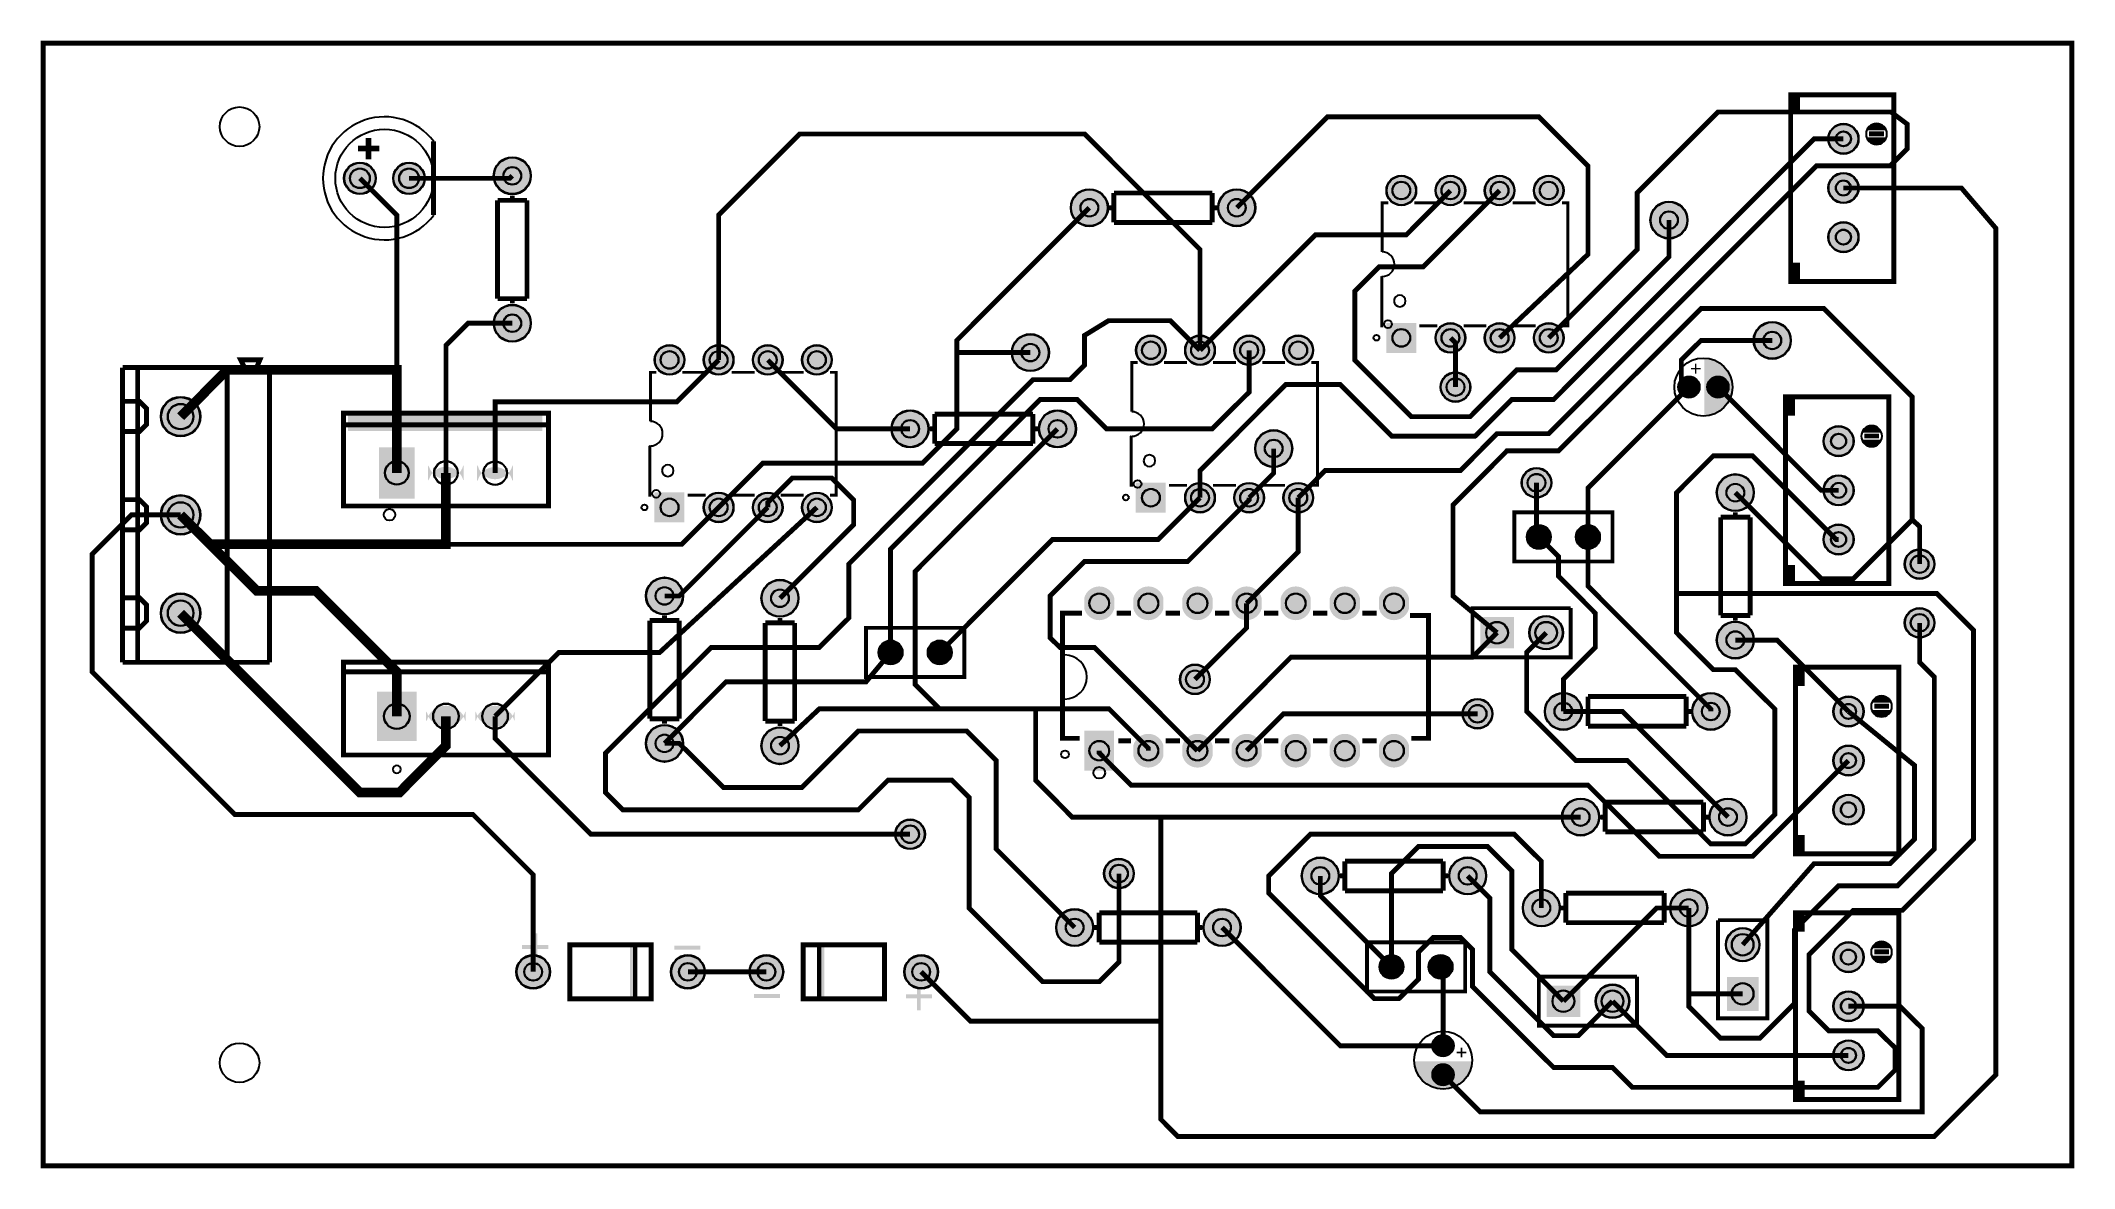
# Model space of a CAD drawing. Header units: millimetres. Extents: x -4 to 101, y -2 to 57.
import ezdxf

# ---------------------------------------------------------------- set-up
doc = ezdxf.new("R2010")
doc.units = ezdxf.units.MM
for name, color, linetype, true_color in [('BoardOutLine', 7, 'Continuous', 0xff00ff), ('BottomLayer', 7, 'Continuous', 0x0000ff), ('BottomSolderMaskLayer', 7, 'Continuous', 0xaa00ff), ('Document', 7, 'Continuous', 0xffffff), ('Multi-Layer', 7, 'Continuous', 0xc0c0c0), ('TopSilkLayer', 7, 'Continuous', 0xffcc00), ('TopSolderMaskLayer', 7, 'Continuous', 0x800080)]:
    doc.layers.add(name, color=color, linetype=linetype, true_color=true_color)

msp = doc.modelspace()

# ---------------------------------------------------------------- hatches: boundary and pattern name
at = {"layer": 'BottomSolderMaskLayer'}
for points in [[(88.49, 51.44, 1), (90.07, 51.44, 1)], [(19.48, 49.53, 1), (21.41, 49.53, 1)], [(11.75, 49.4, 1), (13.4, 49.4, 1)], [(14.29, 49.4, 1), (15.94, 49.4, 1)], [(65.65, 48.77, 1), (67.2, 48.77, 1)], [(68.19, 48.77, 1), (69.74, 48.77, 1)], [(70.73, 48.77, 1), (72.28, 48.77, 1)], [(73.27, 48.77, 1), (74.82, 48.77, 1)], [(88.49, 48.9, 1), (90.07, 48.9, 1)], [(49.33, 47.88, 1), (51.26, 47.88, 1)], [(56.95, 47.88, 1), (58.88, 47.88, 1)], [(79.3, 47.24, 1), (81.23, 47.24, 1)], [(88.49, 46.36, 1), (90.07, 46.36, 1)], [(19.48, 41.91, 1), (21.41, 41.91, 1)], [(46.28, 40.39, 1), (48.21, 40.39, 1)], [(52.69, 40.51, 1), (54.24, 40.51, 1)], [(55.23, 40.51, 1), (56.78, 40.51, 1)], [(57.77, 40.51, 1), (59.32, 40.51, 1)], [(60.31, 40.51, 1), (61.86, 40.51, 1)], [(65.65, 41.92), (67.2, 41.92), (67.2, 40.37), (65.65, 40.37)], [(68.19, 41.15, 1), (69.74, 41.15, 1)], [(70.73, 41.15, 1), (72.28, 41.15, 1)], [(73.27, 41.15, 1), (74.82, 41.15, 1)], [(84.63, 41.02, 1), (86.56, 41.02, 1)], [(27.8, 40.01, 1), (29.35, 40.01, 1)], [(30.34, 40.01, 1), (31.89, 40.01, 1)], [(32.88, 40.01, 1), (34.43, 40.01, 1)], [(35.42, 40.01, 1), (36.97, 40.01, 1)], [(68.44, 38.61, 1), (69.99, 38.61, 1)], [(80.74, 38.61, 1), (81.84, 38.61, 1)], [(82.24, 38.61, 1), (83.34, 38.61, 1)], [(2.28, 37.08, 1), (4.33, 37.08, 1)], [(40.06, 36.45, 1), (41.99, 36.45, 1)], [(47.68, 36.45, 1), (49.61, 36.45, 1)], [(58.85, 35.43, 1), (60.78, 35.43, 1)], [(88.24, 35.81, 1), (89.81, 35.81, 1)], [(13.55, 35.49), (15.4, 35.49), (15.4, 32.84), (13.55, 32.84)], [(17.94, 34.58, -0.785398), (16.09, 34.58), (16.09, 33.76, -0.785398), (17.94, 33.76)], [(20.48, 34.57, -0.785398), (18.63, 34.57), (18.63, 33.75, -0.785398), (20.48, 33.75)], [(52.69, 33.67), (54.24, 33.67), (54.24, 32.12), (52.69, 32.12)], [(55.23, 32.89, 1), (56.78, 32.89, 1)], [(57.77, 32.89, 1), (59.32, 32.89, 1)], [(60.31, 32.89, 1), (61.86, 32.89, 1)], [(72.63, 33.66, 1), (74.18, 33.66, 1)], [(82.73, 33.15, 1), (84.66, 33.15, 1)], [(88.24, 33.27, 1), (89.81, 33.27, 1)], [(2.28, 32, 1), (4.33, 32, 1)], [(27.8, 33.16), (29.35, 33.16), (29.35, 31.61), (27.8, 31.61)], [(30.34, 32.39, 1), (31.89, 32.39, 1)], [(32.88, 32.39, 1), (34.43, 32.39, 1)], [(35.42, 32.39, 1), (36.97, 32.39, 1)], [(72.91, 30.86, 1), (74.16, 30.86, 1)], [(75.45, 30.86, 1), (76.7, 30.86, 1)], [(88.24, 30.73, 1), (89.81, 30.73, 1)], [(92.44, 29.46, 1), (93.99, 29.46, 1)], [(27.36, 27.81, 1), (29.29, 27.81, 1)], [(33.32, 27.69, 1), (35.26, 27.69, 1)], [(2.28, 26.92, 1), (4.33, 26.92, 1)], [(51.58, 27.17, -0.785398), (50.02, 27.17), (50.02, 27.69, -0.785398), (51.58, 27.69)], [(54.12, 27.17, -0.785398), (52.56, 27.17), (52.56, 27.69, -0.785398), (54.12, 27.69)], [(56.66, 27.17, -0.785398), (55.1, 27.17), (55.1, 27.69, -0.785398), (56.66, 27.69)], [(59.2, 27.17, -0.785398), (57.64, 27.17), (57.64, 27.69, -0.785398), (59.2, 27.69)], [(61.74, 27.17, -0.785398), (60.18, 27.17), (60.18, 27.69, -0.785398), (61.74, 27.69)], [(64.28, 27.17, -0.785398), (62.72, 27.17), (62.72, 27.69, -0.785398), (64.28, 27.69)], [(66.82, 27.17, -0.785398), (65.26, 27.17), (65.26, 27.69, -0.785398), (66.82, 27.69)], [(70.5, 26.72), (72.25, 26.72), (72.25, 25.1), (70.5, 25.1)], [(73.04, 25.91, 1), (74.79, 25.91, 1)], [(82.73, 25.53, 1), (84.66, 25.53, 1)], [(92.44, 26.42, 1), (93.99, 26.42, 1)], [(39.38, 24.89, 1), (40.63, 24.89, 1)], [(41.92, 24.89, 1), (43.17, 24.89, 1)], [(54.98, 23.5, 1), (56.53, 23.5, 1)], [(13.45, 22.87), (15.5, 22.87), (15.5, 20.31), (13.45, 20.31)], [(18.04, 21.85, -0.785398), (15.99, 21.85), (15.99, 21.33, -0.785398), (18.04, 21.33)], [(20.58, 21.85, -0.785398), (18.53, 21.85), (18.53, 21.33, -0.785398), (20.58, 21.33)], [(69.58, 21.72, 1), (71.13, 21.72, 1)], [(73.84, 21.84, 1), (75.77, 21.84, 1)], [(81.46, 21.84, 1), (83.39, 21.84, 1)], [(88.75, 21.84, 1), (90.32, 21.84, 1)], [(27.36, 20.19, 1), (29.29, 20.19, 1)], [(33.32, 20.07, 1), (35.26, 20.07, 1)], [(50.03, 18.78), (50.03, 20.85), (51.57, 20.85), (51.57, 18.78)], [(54.12, 19.55, -0.785398), (52.56, 19.55), (52.56, 20.07, -0.785398), (54.12, 20.07)], [(56.66, 19.55, -0.785398), (55.1, 19.55), (55.1, 20.07, -0.785398), (56.66, 20.07)], [(59.2, 19.55, -0.785398), (57.64, 19.55), (57.64, 20.07, -0.785398), (59.2, 20.07)], [(61.74, 19.55, -0.785398), (60.18, 19.55), (60.18, 20.07, -0.785398), (61.74, 20.07)], [(64.28, 19.55, -0.785398), (62.72, 19.55), (62.72, 20.07, -0.785398), (64.28, 20.07)], [(66.82, 19.55, -0.785398), (65.26, 19.55), (65.26, 20.07, -0.785398), (66.82, 20.07)], [(88.75, 19.3, 1), (90.32, 19.3, 1)], [(74.73, 16.38, 1), (76.66, 16.38, 1)], [(82.35, 16.38, 1), (84.28, 16.38, 1)], [(88.75, 16.76, 1), (90.32, 16.76, 1)], [(40.25, 15.49, 1), (41.8, 15.49, 1)], [(51.04, 13.46, 1), (52.59, 13.46, 1)], [(61.26, 13.34, 1), (63.2, 13.34, 1)], [(68.88, 13.34, 1), (70.82, 13.34, 1)], [(72.69, 11.68, 1), (74.63, 11.68, 1)], [(80.31, 11.68, 1), (82.25, 11.68, 1)], [(48.56, 10.67, 1), (50.5, 10.67, 1)], [(56.18, 10.67, 1), (58.12, 10.67, 1)], [(83.2, 9.78, 1), (84.95, 9.78, 1)], [(88.75, 9.14, 1), (90.32, 9.14, 1)], [(20.65, 8.38, 1), (22.4, 8.38, 1)], [(28.65, 8.38, 1), (30.4, 8.38, 1)], [(32.72, 8.38, 1), (34.47, 8.38, 1)], [(40.72, 8.38, 1), (42.47, 8.38, 1)], [(65.29, 8.64, 1), (66.54, 8.64, 1)], [(67.83, 8.64, 1), (69.08, 8.64, 1)], [(73.93, 7.67), (75.68, 7.67), (75.68, 6.05), (73.93, 6.05)], [(76.47, 6.86, 1), (78.22, 6.86, 1)], [(83.26, 6.36), (83.26, 8.12), (84.89, 8.12), (84.89, 6.36)], [(88.75, 6.6, 1), (90.32, 6.6, 1)], [(68.03, 4.56, 1), (69.13, 4.56, 1)], [(88.75, 4.06, 1), (90.32, 4.06, 1)], [(68.03, 3.06, 1), (69.13, 3.06, 1)]]:
    msp.add_hatch(color=256, dxfattribs=at).paths.add_polyline_path(points)
at = {"layer": 'Document'}
for points in [[(91.5, 51.88), (91.49, 51.91), (91.47, 51.94), (91.45, 51.97), (91.44, 52), (91.42, 52.03), (91.39, 52.05), (91.37, 52.08), (91.35, 52.1), (91.32, 52.12), (91.29, 52.14), (91.26, 52.16), (91.23, 52.18), (91.2, 52.19), (91.17, 52.2), (91.14, 52.21), (91.11, 52.22), (91.08, 52.23), (91.04, 52.23), (91.01, 52.23), (90.98, 52.23), (90.94, 52.23), (90.91, 52.23), (90.88, 52.22), (90.84, 52.21), (90.81, 52.2), (90.78, 52.19), (90.75, 52.18), (90.72, 52.16), (90.69, 52.14), (90.66, 52.12), (90.64, 52.1), (90.61, 52.08), (90.59, 52.05), (90.57, 52.03), (90.55, 52), (90.53, 51.97), (90.51, 51.94), (90.5, 51.91), (90.49, 51.88)], [(12.47, 51.09), (13.57, 51.09), (13.57, 50.79), (12.47, 50.79)], [(12.86, 50.39), (12.86, 51.49), (13.16, 51.49), (13.16, 50.39)], [(90.49, 51.52), (90.5, 51.48), (90.51, 51.45), (90.53, 51.42), (90.55, 51.4), (90.57, 51.37), (90.59, 51.34), (90.61, 51.32), (90.64, 51.3), (90.66, 51.28), (90.69, 51.26), (90.72, 51.24), (90.75, 51.22), (90.78, 51.21), (90.81, 51.2), (90.84, 51.19), (90.88, 51.18), (90.91, 51.17), (90.94, 51.17), (90.98, 51.16), (91.01, 51.16), (91.04, 51.17), (91.08, 51.17), (91.11, 51.18), (91.14, 51.19), (91.17, 51.2), (91.2, 51.21), (91.23, 51.22), (91.26, 51.24), (91.29, 51.26), (91.32, 51.28), (91.35, 51.3), (91.37, 51.32), (91.39, 51.34), (91.42, 51.37), (91.44, 51.4), (91.45, 51.42), (91.47, 51.45), (91.49, 51.48), (91.5, 51.52)], [(11.96, 37.17), (11.96, 36.33), (22.01, 36.33), (22.01, 37.17)], [(91.24, 36.26), (91.23, 36.29), (91.22, 36.32), (91.2, 36.35), (91.18, 36.38), (91.16, 36.41), (91.14, 36.43), (91.12, 36.46), (91.09, 36.48), (91.07, 36.5), (91.04, 36.52), (91.01, 36.54), (90.98, 36.56), (90.95, 36.57), (90.92, 36.58), (90.89, 36.59), (90.85, 36.6), (90.82, 36.61), (90.79, 36.61), (90.75, 36.61), (90.72, 36.61), (90.69, 36.61), (90.65, 36.61), (90.62, 36.6), (90.59, 36.59), (90.56, 36.58), (90.53, 36.57), (90.5, 36.56), (90.47, 36.54), (90.44, 36.52), (90.41, 36.5), (90.38, 36.48), (90.36, 36.46), (90.34, 36.43), (90.31, 36.41), (90.29, 36.38), (90.28, 36.35), (90.26, 36.32), (90.25, 36.29), (90.23, 36.26)], [(90.23, 35.89), (90.25, 35.86), (90.26, 35.83), (90.28, 35.8), (90.29, 35.78), (90.31, 35.75), (90.34, 35.72), (90.36, 35.7), (90.38, 35.68), (90.41, 35.65), (90.44, 35.64), (90.47, 35.62), (90.5, 35.6), (90.53, 35.59), (90.56, 35.57), (90.59, 35.56), (90.62, 35.56), (90.65, 35.55), (90.69, 35.55), (90.72, 35.54), (90.75, 35.54), (90.79, 35.55), (90.82, 35.55), (90.85, 35.56), (90.89, 35.56), (90.92, 35.57), (90.95, 35.59), (90.98, 35.6), (91.01, 35.62), (91.04, 35.64), (91.07, 35.65), (91.09, 35.68), (91.12, 35.7), (91.14, 35.72), (91.16, 35.75), (91.18, 35.78), (91.2, 35.8), (91.22, 35.83), (91.23, 35.86), (91.24, 35.89)], [(91.75, 22.29), (91.74, 22.32), (91.72, 22.35), (91.71, 22.38), (91.69, 22.41), (91.67, 22.44), (91.65, 22.46), (91.62, 22.49), (91.6, 22.51), (91.57, 22.53), (91.55, 22.55), (91.52, 22.57), (91.49, 22.59), (91.46, 22.6), (91.43, 22.61), (91.4, 22.62), (91.36, 22.63), (91.33, 22.64), (91.3, 22.64), (91.26, 22.64), (91.23, 22.64), (91.2, 22.64), (91.16, 22.64), (91.13, 22.63), (91.1, 22.62), (91.07, 22.61), (91.03, 22.6), (91, 22.59), (90.97, 22.57), (90.95, 22.55), (90.92, 22.53), (90.89, 22.51), (90.87, 22.49), (90.84, 22.46), (90.82, 22.44), (90.8, 22.41), (90.78, 22.38), (90.77, 22.35), (90.75, 22.32), (90.74, 22.29)], [(90.74, 21.92), (90.75, 21.89), (90.77, 21.86), (90.78, 21.83), (90.8, 21.81), (90.82, 21.78), (90.84, 21.75), (90.87, 21.73), (90.89, 21.71), (90.92, 21.68), (90.95, 21.67), (90.97, 21.65), (91, 21.63), (91.03, 21.62), (91.07, 21.6), (91.1, 21.59), (91.13, 21.59), (91.16, 21.58), (91.2, 21.58), (91.23, 21.57), (91.26, 21.57), (91.3, 21.58), (91.33, 21.58), (91.36, 21.59), (91.4, 21.59), (91.43, 21.6), (91.46, 21.62), (91.49, 21.63), (91.52, 21.65), (91.55, 21.67), (91.57, 21.68), (91.6, 21.71), (91.62, 21.73), (91.65, 21.75), (91.67, 21.78), (91.69, 21.81), (91.71, 21.83), (91.72, 21.86), (91.74, 21.89), (91.75, 21.92)], [(20.96, 9.76), (22.31, 9.76), (22.31, 9.56), (20.96, 9.56)], [(21.55, 9.02), (21.55, 10.37), (21.75, 10.37), (21.75, 9.02)], [(26.8, 7.11), (26.8, 9.65), (26.54, 9.65), (26.54, 7.11)], [(28.83, 9.73), (30.18, 9.73), (30.18, 9.53), (28.83, 9.53)], [(36.32, 9.65), (36.32, 7.11), (36.58, 7.11), (36.58, 9.65)], [(91.75, 9.59), (91.74, 9.62), (91.72, 9.65), (91.71, 9.68), (91.69, 9.71), (91.67, 9.74), (91.65, 9.76), (91.62, 9.79), (91.6, 9.81), (91.57, 9.83), (91.55, 9.85), (91.52, 9.87), (91.49, 9.89), (91.46, 9.9), (91.43, 9.91), (91.4, 9.92), (91.36, 9.93), (91.33, 9.94), (91.3, 9.94), (91.26, 9.94), (91.23, 9.94), (91.2, 9.94), (91.16, 9.94), (91.13, 9.93), (91.1, 9.92), (91.07, 9.91), (91.03, 9.9), (91, 9.89), (90.97, 9.87), (90.95, 9.85), (90.92, 9.83), (90.89, 9.81), (90.87, 9.79), (90.84, 9.76), (90.82, 9.74), (90.8, 9.71), (90.78, 9.68), (90.77, 9.65), (90.75, 9.62), (90.74, 9.59)], [(90.74, 9.22), (90.75, 9.19), (90.77, 9.16), (90.78, 9.13), (90.8, 9.11), (90.82, 9.08), (90.84, 9.05), (90.87, 9.03), (90.89, 9.01), (90.92, 8.98), (90.95, 8.97), (90.97, 8.95), (91, 8.93), (91.03, 8.92), (91.07, 8.9), (91.1, 8.89), (91.13, 8.89), (91.16, 8.88), (91.2, 8.88), (91.23, 8.87), (91.26, 8.87), (91.3, 8.88), (91.33, 8.88), (91.36, 8.89), (91.4, 8.89), (91.43, 8.9), (91.46, 8.92), (91.49, 8.93), (91.52, 8.95), (91.55, 8.97), (91.57, 8.98), (91.6, 9.01), (91.62, 9.03), (91.65, 9.05), (91.67, 9.08), (91.69, 9.11), (91.71, 9.13), (91.72, 9.16), (91.74, 9.19), (91.75, 9.22)], [(41.57, 7.74), (41.57, 6.39), (41.37, 6.39), (41.37, 7.74)], [(34.29, 7.03), (32.94, 7.03), (32.94, 7.23), (34.29, 7.23)], [(42.15, 7.01), (40.8, 7.01), (40.8, 7.21), (42.15, 7.21)]]:
    msp.add_hatch(color=256, dxfattribs=at).paths.add_polyline_path(points)
at = {"layer": 'Multi-Layer'}
for points in [[(88.52, 51.44, 1), (90.04, 51.44, 1)], [(11.77, 49.4, 1), (13.37, 49.4, 1)], [(14.31, 49.4, 1), (15.91, 49.4, 1)], [(19.51, 49.53, 1), (21.39, 49.53, 1)], [(65.67, 48.77, 1), (67.17, 48.77, 1)], [(68.21, 48.77, 1), (69.71, 48.77, 1)], [(70.75, 48.77, 1), (72.25, 48.77, 1)], [(73.29, 48.77, 1), (74.79, 48.77, 1)], [(88.52, 48.9, 1), (90.04, 48.9, 1)], [(49.35, 47.88, 1), (51.23, 47.88, 1)], [(56.97, 47.88, 1), (58.85, 47.88, 1)], [(88.52, 46.36, 1), (90.04, 46.36, 1)], [(19.51, 41.91, 1), (21.39, 41.91, 1)], [(52.72, 40.51, 1), (54.22, 40.51, 1)], [(55.26, 40.51, 1), (56.76, 40.51, 1)], [(57.8, 40.51, 1), (59.3, 40.51, 1)], [(60.34, 40.51, 1), (61.84, 40.51, 1)], [(65.67, 41.9), (67.17, 41.9), (67.17, 40.4), (65.67, 40.4)], [(68.21, 41.15, 1), (69.71, 41.15, 1)], [(70.75, 41.15, 1), (72.25, 41.15, 1)], [(73.29, 41.15, 1), (74.79, 41.15, 1)], [(27.83, 40.01, 1), (29.33, 40.01, 1)], [(30.37, 40.01, 1), (31.87, 40.01, 1)], [(32.91, 40.01, 1), (34.41, 40.01, 1)], [(35.45, 40.01, 1), (36.95, 40.01, 1)], [(80.79, 38.61, 1), (81.79, 38.61, 1)], [(82.29, 38.61, 1), (83.29, 38.61, 1)], [(2.3, 37.08, 1), (4.3, 37.08, 1)], [(40.08, 36.45, 1), (41.96, 36.45, 1)], [(47.7, 36.45, 1), (49.58, 36.45, 1)], [(88.27, 35.81, 1), (89.79, 35.81, 1)], [(13.58, 35.47), (15.38, 35.47), (15.38, 32.87), (13.58, 32.87)], [(17.92, 34.57, -0.785398), (16.12, 34.57), (16.12, 33.77, -0.785398), (17.92, 33.77)], [(20.46, 34.56, -0.785398), (18.66, 34.56), (18.66, 33.76, -0.785398), (20.46, 33.76)], [(82.75, 33.15, 1), (84.63, 33.15, 1)], [(88.27, 33.27, 1), (89.79, 33.27, 1)], [(2.3, 32, 1), (4.3, 32, 1)], [(27.83, 33.14), (29.33, 33.14), (29.33, 31.64), (27.83, 31.64)], [(30.37, 32.39, 1), (31.87, 32.39, 1)], [(32.91, 32.39, 1), (34.41, 32.39, 1)], [(35.45, 32.39, 1), (36.95, 32.39, 1)], [(52.72, 33.64), (54.22, 33.64), (54.22, 32.14), (52.72, 32.14)], [(55.26, 32.89, 1), (56.76, 32.89, 1)], [(57.8, 32.89, 1), (59.3, 32.89, 1)], [(60.34, 32.89, 1), (61.84, 32.89, 1)], [(72.94, 30.86, 1), (74.13, 30.86, 1)], [(75.48, 30.86, 1), (76.67, 30.86, 1)], [(88.27, 30.73, 1), (89.79, 30.73, 1)], [(27.38, 27.81, 1), (29.26, 27.81, 1)], [(33.35, 27.69, 1), (35.23, 27.69, 1)], [(2.3, 26.92, 1), (4.3, 26.92, 1)], [(51.55, 27.18, -0.785398), (50.05, 27.18), (50.05, 27.68, -0.785398), (51.55, 27.68)], [(54.09, 27.18, -0.785398), (52.59, 27.18), (52.59, 27.68, -0.785398), (54.09, 27.68)], [(56.63, 27.18, -0.785398), (55.13, 27.18), (55.13, 27.68, -0.785398), (56.63, 27.68)], [(59.17, 27.18, -0.785398), (57.67, 27.18), (57.67, 27.68, -0.785398), (59.17, 27.68)], [(61.71, 27.18, -0.785398), (60.21, 27.18), (60.21, 27.68, -0.785398), (61.71, 27.68)], [(64.25, 27.18, -0.785398), (62.75, 27.18), (62.75, 27.68, -0.785398), (64.25, 27.68)], [(66.79, 27.18, -0.785398), (65.29, 27.18), (65.29, 27.68, -0.785398), (66.79, 27.68)], [(70.52, 26.7), (72.22, 26.7), (72.22, 25.12), (70.52, 25.12)], [(73.06, 25.91, 1), (74.76, 25.91, 1)], [(82.75, 25.53, 1), (84.63, 25.53, 1)], [(39.41, 24.89, 1), (40.6, 24.89, 1)], [(41.95, 24.89, 1), (43.14, 24.89, 1)], [(13.48, 22.84), (15.48, 22.84), (15.48, 20.34), (13.48, 20.34)], [(18.02, 21.84, -0.785398), (16.02, 21.84), (16.02, 21.34, -0.785398), (18.02, 21.34)], [(20.56, 21.84, -0.785398), (18.56, 21.84), (18.56, 21.34, -0.785398), (20.56, 21.34)], [(73.86, 21.84, 1), (75.74, 21.84, 1)], [(81.48, 21.84, 1), (83.36, 21.84, 1)], [(88.77, 21.84, 1), (90.3, 21.84, 1)], [(27.38, 20.19, 1), (29.26, 20.19, 1)], [(33.35, 20.07, 1), (35.23, 20.07, 1)], [(50.05, 18.81), (50.05, 20.81), (51.55, 20.81), (51.55, 18.81)], [(54.09, 19.56, -0.785398), (52.59, 19.56), (52.59, 20.06, -0.785398), (54.09, 20.06)], [(56.63, 19.56, -0.785398), (55.13, 19.56), (55.13, 20.06, -0.785398), (56.63, 20.06)], [(59.17, 19.56, -0.785398), (57.67, 19.56), (57.67, 20.06, -0.785398), (59.17, 20.06)], [(61.71, 19.56, -0.785398), (60.21, 19.56), (60.21, 20.06, -0.785398), (61.71, 20.06)], [(64.25, 19.56, -0.785398), (62.75, 19.56), (62.75, 20.06, -0.785398), (64.25, 20.06)], [(66.79, 19.56, -0.785398), (65.29, 19.56), (65.29, 20.06, -0.785398), (66.79, 20.06)], [(88.77, 19.3, 1), (90.3, 19.3, 1)], [(74.75, 16.38, 1), (76.63, 16.38, 1)], [(82.37, 16.38, 1), (84.25, 16.38, 1)], [(88.77, 16.76, 1), (90.3, 16.76, 1)], [(61.29, 13.34, 1), (63.17, 13.34, 1)], [(68.91, 13.34, 1), (70.79, 13.34, 1)], [(72.72, 11.68, 1), (74.6, 11.68, 1)], [(80.34, 11.68, 1), (82.22, 11.68, 1)], [(48.59, 10.67, 1), (50.47, 10.67, 1)], [(56.21, 10.67, 1), (58.09, 10.67, 1)], [(83.22, 9.78, 1), (84.92, 9.78, 1)], [(88.77, 9.14, 1), (90.3, 9.14, 1)], [(20.68, 8.38, 1), (22.38, 8.38, 1)], [(28.68, 8.38, 1), (30.38, 8.38, 1)], [(32.74, 8.38, 1), (34.44, 8.38, 1)], [(40.74, 8.38, 1), (42.44, 8.38, 1)], [(65.32, 8.64, 1), (66.51, 8.64, 1)], [(67.86, 8.64, 1), (69.05, 8.64, 1)], [(73.95, 7.65), (75.65, 7.65), (75.65, 6.07), (73.95, 6.07)], [(76.49, 6.86, 1), (78.19, 6.86, 1)], [(83.29, 6.39), (83.29, 8.09), (84.86, 8.09), (84.86, 6.39)], [(88.77, 6.6, 1), (90.3, 6.6, 1)], [(68.08, 4.56, 1), (69.08, 4.56, 1)], [(88.77, 4.06, 1), (90.3, 4.06, 1)], [(68.08, 3.06, 1), (69.08, 3.06, 1)]]:
    msp.add_hatch(color=256, dxfattribs=at).paths.add_polyline_path(points)
at = {"layer": 'TopSilkLayer'}
for points in [[(82.09, 37.11), (82.15, 37.11), (82.2, 37.12), (82.26, 37.13), (82.31, 37.14), (82.37, 37.15), (82.42, 37.17), (82.47, 37.19), (82.53, 37.2), (82.58, 37.22), (82.63, 37.25), (82.68, 37.27), (82.73, 37.3), (82.78, 37.33), (82.82, 37.36), (82.87, 37.39), (82.91, 37.42), (82.96, 37.46), (83, 37.49), (83.04, 37.53), (83.08, 37.57), (83.12, 37.61), (83.15, 37.66), (83.19, 37.7), (83.22, 37.74), (83.25, 37.79), (83.28, 37.84), (83.31, 37.89), (83.33, 37.94), (83.36, 37.99), (83.38, 38.04), (83.4, 38.09), (83.42, 38.14), (83.43, 38.2), (83.45, 38.25), (83.46, 38.3), (83.47, 38.36), (83.48, 38.41), (83.49, 38.47), (83.49, 38.52), (83.49, 38.58), (83.49, 38.64), (83.49, 38.69), (83.49, 38.75), (83.48, 38.8), (83.47, 38.86), (83.46, 38.91), (83.45, 38.97), (83.43, 39.02), (83.42, 39.07), (83.4, 39.13), (83.38, 39.18), (83.36, 39.23), (83.33, 39.28), (83.31, 39.33), (83.28, 39.38), (83.25, 39.43), (83.22, 39.47), (83.19, 39.52), (83.15, 39.56), (83.12, 39.6), (83.08, 39.64), (83.04, 39.68), (83, 39.72), (82.96, 39.76), (82.91, 39.79), (82.87, 39.83), (82.82, 39.86), (82.78, 39.89), (82.73, 39.92), (82.68, 39.94), (82.63, 39.97), (82.58, 39.99), (82.53, 40.01), (82.47, 40.03), (82.42, 40.05), (82.37, 40.06), (82.31, 40.08), (82.26, 40.09), (82.2, 40.1), (82.15, 40.1), (82.09, 40.11)], [(67.08, 3.76), (67.09, 3.7), (67.09, 3.65), (67.1, 3.59), (67.11, 3.54), (67.13, 3.48), (67.14, 3.43), (67.16, 3.38), (67.18, 3.33), (67.2, 3.27), (67.22, 3.22), (67.24, 3.17), (67.27, 3.12), (67.3, 3.08), (67.33, 3.03), (67.36, 2.98), (67.39, 2.94), (67.43, 2.9), (67.47, 2.85), (67.5, 2.81), (67.54, 2.77), (67.59, 2.74), (67.63, 2.7), (67.67, 2.67), (67.72, 2.63), (67.76, 2.6), (67.81, 2.57), (67.86, 2.54), (67.91, 2.52), (67.96, 2.49), (68.01, 2.47), (68.06, 2.45), (68.11, 2.43), (68.17, 2.42), (68.22, 2.4), (68.28, 2.39), (68.33, 2.38), (68.39, 2.37), (68.44, 2.37), (68.5, 2.36), (68.55, 2.36), (68.61, 2.36), (68.66, 2.36), (68.72, 2.37), (68.77, 2.37), (68.83, 2.38), (68.88, 2.39), (68.94, 2.4), (68.99, 2.42), (69.05, 2.43), (69.1, 2.45), (69.15, 2.47), (69.2, 2.49), (69.25, 2.52), (69.3, 2.54), (69.35, 2.57), (69.4, 2.6), (69.44, 2.63), (69.49, 2.67), (69.53, 2.7), (69.58, 2.74), (69.62, 2.77), (69.66, 2.81), (69.69, 2.85), (69.73, 2.9), (69.77, 2.94), (69.8, 2.98), (69.83, 3.03), (69.86, 3.08), (69.89, 3.12), (69.92, 3.17), (69.94, 3.22), (69.96, 3.27), (69.98, 3.33), (70, 3.38), (70.02, 3.43), (70.04, 3.48), (70.05, 3.54), (70.06, 3.59), (70.07, 3.65), (70.08, 3.7), (70.08, 3.76)]]:
    msp.add_hatch(color=256, dxfattribs=at).paths.add_polyline_path(points)
at = {"layer": 'TopSolderMaskLayer'}
for points in [[(88.49, 51.44, 1), (90.07, 51.44, 1)], [(19.48, 49.53, 1), (21.41, 49.53, 1)], [(11.75, 49.4, 1), (13.4, 49.4, 1)], [(14.29, 49.4, 1), (15.94, 49.4, 1)], [(65.65, 48.77, 1), (67.2, 48.77, 1)], [(68.19, 48.77, 1), (69.74, 48.77, 1)], [(70.73, 48.77, 1), (72.28, 48.77, 1)], [(73.27, 48.77, 1), (74.82, 48.77, 1)], [(88.49, 48.9, 1), (90.07, 48.9, 1)], [(49.33, 47.88, 1), (51.26, 47.88, 1)], [(56.95, 47.88, 1), (58.88, 47.88, 1)], [(79.3, 47.24, 1), (81.23, 47.24, 1)], [(88.49, 46.36, 1), (90.07, 46.36, 1)], [(19.48, 41.91, 1), (21.41, 41.91, 1)], [(46.28, 40.39, 1), (48.21, 40.39, 1)], [(52.69, 40.51, 1), (54.24, 40.51, 1)], [(55.23, 40.51, 1), (56.78, 40.51, 1)], [(57.77, 40.51, 1), (59.32, 40.51, 1)], [(60.31, 40.51, 1), (61.86, 40.51, 1)], [(65.65, 41.92), (67.2, 41.92), (67.2, 40.37), (65.65, 40.37)], [(68.19, 41.15, 1), (69.74, 41.15, 1)], [(70.73, 41.15, 1), (72.28, 41.15, 1)], [(73.27, 41.15, 1), (74.82, 41.15, 1)], [(84.63, 41.02, 1), (86.56, 41.02, 1)], [(27.8, 40.01, 1), (29.35, 40.01, 1)], [(30.34, 40.01, 1), (31.89, 40.01, 1)], [(32.88, 40.01, 1), (34.43, 40.01, 1)], [(35.42, 40.01, 1), (36.97, 40.01, 1)], [(68.44, 38.61, 1), (69.99, 38.61, 1)], [(80.74, 38.61, 1), (81.84, 38.61, 1)], [(82.24, 38.61, 1), (83.34, 38.61, 1)], [(2.28, 37.08, 1), (4.33, 37.08, 1)], [(40.06, 36.45, 1), (41.99, 36.45, 1)], [(47.68, 36.45, 1), (49.61, 36.45, 1)], [(58.85, 35.43, 1), (60.78, 35.43, 1)], [(88.24, 35.81, 1), (89.81, 35.81, 1)], [(13.55, 35.49), (15.4, 35.49), (15.4, 32.84), (13.55, 32.84)], [(17.94, 34.58, -0.785398), (16.09, 34.58), (16.09, 33.76, -0.785398), (17.94, 33.76)], [(20.48, 34.57, -0.785398), (18.63, 34.57), (18.63, 33.75, -0.785398), (20.48, 33.75)], [(52.69, 33.67), (54.24, 33.67), (54.24, 32.12), (52.69, 32.12)], [(55.23, 32.89, 1), (56.78, 32.89, 1)], [(57.77, 32.89, 1), (59.32, 32.89, 1)], [(60.31, 32.89, 1), (61.86, 32.89, 1)], [(72.63, 33.66, 1), (74.18, 33.66, 1)], [(82.73, 33.15, 1), (84.66, 33.15, 1)], [(88.24, 33.27, 1), (89.81, 33.27, 1)], [(2.28, 32, 1), (4.33, 32, 1)], [(27.8, 33.16), (29.35, 33.16), (29.35, 31.61), (27.8, 31.61)], [(30.34, 32.39, 1), (31.89, 32.39, 1)], [(32.88, 32.39, 1), (34.43, 32.39, 1)], [(35.42, 32.39, 1), (36.97, 32.39, 1)], [(72.91, 30.86, 1), (74.16, 30.86, 1)], [(75.45, 30.86, 1), (76.7, 30.86, 1)], [(88.24, 30.73, 1), (89.81, 30.73, 1)], [(92.44, 29.46, 1), (93.99, 29.46, 1)], [(27.36, 27.81, 1), (29.29, 27.81, 1)], [(33.32, 27.69, 1), (35.26, 27.69, 1)], [(2.28, 26.92, 1), (4.33, 26.92, 1)], [(51.58, 27.17, -0.785398), (50.02, 27.17), (50.02, 27.69, -0.785398), (51.58, 27.69)], [(54.12, 27.17, -0.785398), (52.56, 27.17), (52.56, 27.69, -0.785398), (54.12, 27.69)], [(56.66, 27.17, -0.785398), (55.1, 27.17), (55.1, 27.69, -0.785398), (56.66, 27.69)], [(59.2, 27.17, -0.785398), (57.64, 27.17), (57.64, 27.69, -0.785398), (59.2, 27.69)], [(61.74, 27.17, -0.785398), (60.18, 27.17), (60.18, 27.69, -0.785398), (61.74, 27.69)], [(64.28, 27.17, -0.785398), (62.72, 27.17), (62.72, 27.69, -0.785398), (64.28, 27.69)], [(66.82, 27.17, -0.785398), (65.26, 27.17), (65.26, 27.69, -0.785398), (66.82, 27.69)], [(70.5, 26.72), (72.25, 26.72), (72.25, 25.1), (70.5, 25.1)], [(73.04, 25.91, 1), (74.79, 25.91, 1)], [(82.73, 25.53, 1), (84.66, 25.53, 1)], [(92.44, 26.42, 1), (93.99, 26.42, 1)], [(39.38, 24.89, 1), (40.63, 24.89, 1)], [(41.92, 24.89, 1), (43.17, 24.89, 1)], [(54.98, 23.5, 1), (56.53, 23.5, 1)], [(13.45, 22.87), (15.5, 22.87), (15.5, 20.31), (13.45, 20.31)], [(18.04, 21.85, -0.785398), (15.99, 21.85), (15.99, 21.33, -0.785398), (18.04, 21.33)], [(20.58, 21.85, -0.785398), (18.53, 21.85), (18.53, 21.33, -0.785398), (20.58, 21.33)], [(69.58, 21.72, 1), (71.13, 21.72, 1)], [(73.84, 21.84, 1), (75.77, 21.84, 1)], [(81.46, 21.84, 1), (83.39, 21.84, 1)], [(88.75, 21.84, 1), (90.32, 21.84, 1)], [(27.36, 20.19, 1), (29.29, 20.19, 1)], [(33.32, 20.07, 1), (35.26, 20.07, 1)], [(50.03, 18.78), (50.03, 20.85), (51.57, 20.85), (51.57, 18.78)], [(54.12, 19.55, -0.785398), (52.56, 19.55), (52.56, 20.07, -0.785398), (54.12, 20.07)], [(56.66, 19.55, -0.785398), (55.1, 19.55), (55.1, 20.07, -0.785398), (56.66, 20.07)], [(59.2, 19.55, -0.785398), (57.64, 19.55), (57.64, 20.07, -0.785398), (59.2, 20.07)], [(61.74, 19.55, -0.785398), (60.18, 19.55), (60.18, 20.07, -0.785398), (61.74, 20.07)], [(64.28, 19.55, -0.785398), (62.72, 19.55), (62.72, 20.07, -0.785398), (64.28, 20.07)], [(66.82, 19.55, -0.785398), (65.26, 19.55), (65.26, 20.07, -0.785398), (66.82, 20.07)], [(88.75, 19.3, 1), (90.32, 19.3, 1)], [(74.73, 16.38, 1), (76.66, 16.38, 1)], [(82.35, 16.38, 1), (84.28, 16.38, 1)], [(88.75, 16.76, 1), (90.32, 16.76, 1)], [(40.25, 15.49, 1), (41.8, 15.49, 1)], [(51.04, 13.46, 1), (52.59, 13.46, 1)], [(61.26, 13.34, 1), (63.2, 13.34, 1)], [(68.88, 13.34, 1), (70.82, 13.34, 1)], [(72.69, 11.68, 1), (74.63, 11.68, 1)], [(80.31, 11.68, 1), (82.25, 11.68, 1)], [(48.56, 10.67, 1), (50.5, 10.67, 1)], [(56.18, 10.67, 1), (58.12, 10.67, 1)], [(83.2, 9.78, 1), (84.95, 9.78, 1)], [(88.75, 9.14, 1), (90.32, 9.14, 1)], [(20.65, 8.38, 1), (22.4, 8.38, 1)], [(28.65, 8.38, 1), (30.4, 8.38, 1)], [(32.72, 8.38, 1), (34.47, 8.38, 1)], [(40.72, 8.38, 1), (42.47, 8.38, 1)], [(65.29, 8.64, 1), (66.54, 8.64, 1)], [(67.83, 8.64, 1), (69.08, 8.64, 1)], [(73.93, 7.67), (75.68, 7.67), (75.68, 6.05), (73.93, 6.05)], [(76.47, 6.86, 1), (78.22, 6.86, 1)], [(83.26, 6.36), (83.26, 8.12), (84.89, 8.12), (84.89, 6.36)], [(88.75, 6.6, 1), (90.32, 6.6, 1)], [(68.03, 4.56, 1), (69.13, 4.56, 1)], [(88.75, 4.06, 1), (90.32, 4.06, 1)], [(68.03, 3.06, 1), (69.13, 3.06, 1)]]:
    msp.add_hatch(color=256, dxfattribs=at).paths.add_polyline_path(points)

# ---------------------------------------------------------------- linework, layer by layer
at = {"layer": 'BoardOutLine', "const_width": 0.254}
msp.add_lwpolyline([(7.62, 56.39), (101.09, 56.39), (101.09, -1.65), (-3.81, -1.65), (-3.81, 56.39), (7.62, 56.39)], close=True, dxfattribs=at)
at = {"layer": 'BottomLayer'}
for points, const_width in [([(57.91, 47.88), (62.61, 52.58), (73.53, 52.58), (76.07, 50.04), (76.07, 45.47), (76.07, 45.47), (71.5, 41.15)], 0.254), ([(61.09, 32.89), (62.48, 34.29), (69.47, 34.29), (71.37, 36.2), (74.04, 36.2), (87.88, 50.04), (91.69, 50.04), (92.58, 50.93), (92.58, 52.2), (91.74, 52.83), (82.8, 52.83), (78.61, 48.64), (78.61, 45.72), (74.04, 41.15)], 0.254), ([(31.12, 40.01), (31.12, 47.5), (35.31, 51.69), (50.04, 51.69), (56.01, 45.72), (56.01, 40.51)], 0.254), ([(56.01, 32.89), (56.01, 34.29), (60.45, 38.74), (63.26, 38.74), (65.93, 36.07), (70.23, 36.07), (72.14, 37.97), (74.3, 37.97), (87.76, 51.44), (89.28, 51.44)], 0.254), ([(12.57, 49.4), (14.48, 47.5), (14.48, 34.17), (14.48, 34.17)], 0.254), ([(15.11, 49.4), (20.32, 49.4), (20.45, 49.53)], 0.254), ([(53.98, 16.38), (53.98, 0.76), (54.86, -0.13), (93.98, -0.13), (97.16, 3.05), (97.16, 46.82), (95.38, 48.9), (89.28, 48.9)], 0.254), ([(56.01, 40.51), (61.98, 46.48), (66.68, 46.48), (68.96, 48.77)], 0.254), ([(71.5, 48.77), (67.56, 44.83), (65.28, 44.83), (64.01, 43.56), (64.01, 40.01), (66.93, 37.08), (69.98, 37.08), (72.39, 39.5), (74.42, 39.5), (80.26, 45.34), (80.26, 47.24)], 0.254), ([(31.12, 32.39), (33.4, 34.67), (41.66, 34.67), (43.43, 36.45), (43.43, 41.02), (50.29, 47.88)], 0.254), ([(56.01, 40.51), (54.48, 42.04), (51.28, 42.04), (50.04, 41.28), (50.04, 39.75), (49.28, 38.99), (47.37, 38.99), (37.85, 29.46), (37.85, 26.67), (36.32, 25.15), (30.73, 25.15), (25.27, 19.69), (25.27, 17.65), (26.16, 16.76), (38.35, 16.76), (39.88, 18.29), (43.18, 18.29), (44.07, 17.4), (44.07, 11.68), (47.88, 7.87), (50.8, 7.87), (51.82, 8.89), (51.82, 13.46)], 0.254), ([(83.69, 33.15), (88.14, 28.7), (89.79, 28.7), (92.84, 31.75), (92.84, 38.1), (88.27, 42.67), (81.92, 42.67), (74.55, 35.31), (71.88, 35.31), (69.09, 32.51), (69.09, 27.81), (71.37, 25.91)], 0.254), ([(20.45, 41.91), (18.16, 41.91), (17.02, 40.77), (17.02, 34.17)], 0.254), ([(69.22, 38.61), (69.22, 40.89), (68.96, 41.15)], 0.254), ([(81.29, 38.61), (80.9, 39), (80.9, 40.01), (81.92, 41.02), (85.6, 41.02)], 0.254), ([(19.56, 34.16), (19.56, 37.85), (28.96, 37.85), (31.12, 40.01)], 0.254), ([(33.66, 40.01), (37.21, 36.45), (41.02, 36.45)], 0.254), ([(40.01, 24.89), (40.01, 30.23), (47.75, 37.97), (49.66, 37.97), (51.18, 36.45), (56.64, 36.45), (58.55, 38.35), (58.55, 40.51)], 0.254), ([(47.24, 40.39), (43.43, 40.39), (43.43, 40.39)], 0.254), ([(3.3, 37.08), (5.71, 39.5), (14.48, 39.5), (14.48, 34.17)], 0.5), ([(81.29, 38.61), (76.07, 33.39), (76.07, 30.86)], 0.254), ([(82.79, 38.61), (88.13, 33.27), (89.03, 33.27)], 0.254), ([(48.64, 36.45), (41.28, 29.08), (41.28, 23.24), (42.55, 21.97), (51.31, 21.97), (53.34, 19.94), (53.34, 19.81)], 0.254), ([(58.55, 32.89), (59.82, 34.16), (59.82, 35.43)], 0.254), ([(73.91, 25.91), (72.9, 24.89), (72.9, 21.84), (75.44, 19.3), (78.11, 19.3), (82.42, 14.99), (84.2, 14.99), (85.73, 16.51), (85.73, 21.97), (83.69, 24), (82.55, 24), (80.65, 25.91), (80.65, 33.15), (82.55, 35.05), (84.58, 35.05), (88.9, 30.73), (89.03, 30.73)], 0.254), ([(3.3, 32), (4.83, 30.48), (17.02, 30.48), (17.02, 34.17)], 0.5), ([(31.12, 32.39), (29.21, 30.48), (17.02, 30.48), (17.02, 34.17)], 0.254), ([(34.29, 27.69), (38.1, 31.5), (38.1, 32.77), (36.96, 33.91), (34.93, 33.91), (33.66, 32.64), (33.66, 32.39)], 0.254), ([(73.53, 30.86), (73.41, 30.99), (73.41, 33.66)], 0.254), ([(42.55, 24.89), (48.39, 30.73), (53.85, 30.73), (56.01, 32.89)], 0.254), ([(55.88, 19.81), (50.55, 25.15), (48.77, 25.15), (48.26, 25.65), (48.26, 27.81), (50.04, 29.59), (55.37, 29.59), (58.55, 32.77), (58.55, 32.89)], 0.254), ([(58.42, 27.43), (61.09, 30.1), (61.09, 32.89)], 0.254), ([(21.53, 8.38), (21.53, 13.4), (18.42, 16.51), (6.1, 16.51), (-1.27, 23.88), (-1.27, 29.97), (0.76, 32), (3.3, 32)], 0.254), ([(3.3, 32), (7.24, 28.07), (10.29, 28.07), (14.48, 23.88), (14.48, 21.59)], 0.5), ([(19.56, 21.59), (22.86, 24.89), (28.07, 24.89), (36.2, 32.39), (36.2, 32.39)], 0.254), ([(33.66, 32.39), (29.08, 27.81), (28.32, 27.81)], 0.254), ([(93.22, 29.46), (93.22, 31.4), (92.84, 31.75)], 0.254), ([(73.53, 30.86), (74.55, 29.85), (74.55, 28.83), (76.45, 26.92), (76.45, 25.15), (74.8, 23.5), (74.8, 21.84)], 0.254), ([(76.07, 30.86), (76.07, 28.32), (82.42, 21.97), (82.42, 21.84)], 0.254), ([(55.75, 23.5), (58.42, 26.16), (58.42, 27.43)], 0.254), ([(73.66, 11.68), (73.66, 14.1), (72.26, 15.49), (61.72, 15.49), (59.56, 13.34), (59.56, 12.45), (65.02, 6.99), (66.29, 6.99), (67.31, 8), (67.31, 9.4), (68.07, 10.16), (69.47, 10.16), (70.1, 9.53), (70.1, 7.62), (74.3, 3.43), (77.34, 3.43), (78.36, 2.41), (91.06, 2.41), (91.95, 3.3), (91.95, 4.45), (91.06, 5.33), (88.52, 5.33), (87.5, 6.35), (87.5, 9.27), (89.79, 11.56), (92.33, 11.56), (96.01, 15.24), (96.01, 26.04), (94.11, 27.94), (80.65, 27.94), (80.65, 27.94)], 0.254), ([(3.3, 26.92), (12.57, 17.65), (14.61, 17.65), (17.02, 20.07), (17.02, 21.59)], 0.5), ([(81.28, 11.68), (81.28, 6.6), (82.93, 4.95), (84.96, 4.95), (86.74, 6.73), (86.74, 10.54), (89.03, 12.83), (92.08, 12.83), (93.98, 14.73), (93.98, 23.62), (93.22, 24.38), (93.22, 26.42)], 0.254), ([(71.37, 25.91), (70.1, 24.64), (60.71, 24.64), (55.88, 19.81)], 0.254), ([(89.54, 21.84), (85.85, 25.53), (83.69, 25.53)], 0.254), ([(28.32, 20.19), (31.5, 23.37), (38.74, 23.37), (40.01, 24.89)], 0.254), ([(34.29, 20.07), (36.32, 21.97), (42.55, 21.97)], 0.254), ([(75.69, 16.38), (49.4, 16.38), (47.51, 18.28), (47.51, 21.97)], 0.254), ([(41.02, 15.49), (24.51, 15.49), (19.56, 20.45), (19.56, 21.59)], 0.254), ([(58.42, 19.81), (60.33, 21.72), (68.75, 21.72), (70.36, 21.72)], 0.254), ([(83.31, 16.38), (77.85, 21.84), (74.8, 21.84)], 0.254), ([(84.07, 9.78), (87.76, 13.97), (91.69, 13.97), (92.96, 15.24), (92.96, 19.05), (89.54, 21.84)], 0.254), ([(49.53, 10.67), (45.47, 14.73), (45.47, 19.3), (43.94, 20.83), (38.35, 20.83), (35.43, 17.91), (31.37, 17.91), (29.08, 20.19), (28.32, 20.19)], 0.254), ([(89.54, 19.3), (84.58, 14.35), (79.76, 14.35), (76.07, 18.03), (52.45, 18.03), (50.8, 19.69), (50.8, 19.81)], 0.254), ([(74.8, 6.86), (72.14, 9.53), (72.14, 13.59), (70.87, 14.86), (67.31, 14.86), (65.91, 13.46), (65.91, 8.64)], 0.254), ([(65.91, 8.64), (62.23, 12.32), (62.23, 13.34)], 0.254), ([(77.34, 6.86), (75.57, 5.08), (74.3, 5.08), (70.99, 8.38), (70.99, 12.19), (69.85, 13.34)], 0.254), ([(74.8, 6.86), (79.63, 11.68), (81.28, 11.68)], 0.254), ([(68.58, 4.56), (63.26, 4.56), (57.15, 10.67)], 0.254), ([(33.59, 8.38), (29.53, 8.38)], 0.254), ([(41.59, 8.38), (44.14, 5.83), (53.98, 5.83)], 0.254), ([(68.45, 8.64), (68.58, 8.51), (68.58, 4.56)], 0.254), ([(84.07, 7.24), (81.28, 7.24), (81.28, 7.23)], 0.254), ([(68.58, 3.06), (70.5, 1.14), (93.35, 1.14), (93.35, 5.46), (92.2, 6.6), (89.54, 6.6)], 0.254), ([(89.54, 4.06), (80.14, 4.06), (77.34, 6.86), (77.34, 6.86)], 0.254)]:
    msp.add_lwpolyline(points, dxfattribs=dict(at, const_width=const_width))
at = {"layer": 'BottomSolderMaskLayer'}
for centre, radius in [((89.28, 51.44), 0.787), ((89.28, 51.44), 0.394), ((20.45, 49.53), 0.965), ((12.57, 49.4), 0.825), ((12.57, 49.4), 0.516), ((15.11, 49.4), 0.825), ((15.11, 49.4), 0.516), ((20.45, 49.53), 0.462), ((66.42, 48.77), 0.775), ((68.96, 48.77), 0.775), ((71.5, 48.77), 0.775), ((74.04, 48.77), 0.775), ((89.28, 48.9), 0.787), ((50.29, 47.88), 0.965), ((57.91, 47.88), 0.965), ((66.42, 48.77), 0.465), ((68.96, 48.77), 0.465), ((71.5, 48.77), 0.465), ((74.04, 48.77), 0.465), ((89.28, 48.9), 0.394), ((50.29, 47.88), 0.462), ((57.91, 47.88), 0.462), ((80.26, 47.24), 0.965), ((80.26, 47.24), 0.462), ((89.28, 46.36), 0.787), ((89.28, 46.36), 0.394), ((20.45, 41.91), 0.965), ((20.45, 41.91), 0.462), ((47.24, 40.39), 0.965), ((53.47, 40.51), 0.775), ((56.01, 40.51), 0.775), ((58.55, 40.51), 0.775), ((61.09, 40.51), 0.775), ((66.42, 41.15), 0.465), ((68.96, 41.15), 0.775), ((68.96, 41.15), 0.465), ((71.5, 41.15), 0.775), ((71.5, 41.15), 0.465), ((74.04, 41.15), 0.775), ((74.04, 41.15), 0.465), ((85.6, 41.02), 0.965), ((85.6, 41.02), 0.462), ((28.58, 40.01), 0.775), ((28.58, 40.01), 0.465), ((31.12, 40.01), 0.775), ((31.12, 40.01), 0.465), ((33.66, 40.01), 0.775), ((33.66, 40.01), 0.465), ((36.2, 40.01), 0.775), ((36.2, 40.01), 0.465), ((47.24, 40.39), 0.462), ((53.47, 40.51), 0.465), ((56.01, 40.51), 0.465), ((58.55, 40.51), 0.465), ((61.09, 40.51), 0.465), ((69.22, 38.61), 0.775), ((69.22, 38.61), 0.465), ((81.29, 38.61), 0.551), ((81.29, 38.61), 0.386), ((82.79, 38.61), 0.551), ((82.79, 38.61), 0.386), ((3.3, 37.08), 1.03), ((3.3, 37.08), 0.667), ((41.02, 36.45), 0.965), ((41.02, 36.45), 0.462), ((48.64, 36.45), 0.965), ((48.64, 36.45), 0.462), ((59.82, 35.43), 0.965), ((59.82, 35.43), 0.462), ((89.03, 35.81), 0.787), ((89.03, 35.81), 0.394), ((14.48, 34.17), 0.617), ((17.02, 34.17), 0.617), ((19.56, 34.16), 0.617), ((56.01, 32.89), 0.775), ((58.55, 32.89), 0.775), ((61.09, 32.89), 0.775), ((73.41, 33.66), 0.775), ((73.41, 33.66), 0.465), ((83.69, 33.15), 0.965), ((89.03, 33.27), 0.787), ((89.03, 33.27), 0.394), ((3.3, 32), 1.03), ((3.3, 32), 0.667), ((28.58, 32.39), 0.465), ((31.12, 32.39), 0.775), ((31.12, 32.39), 0.465), ((33.66, 32.39), 0.775), ((33.66, 32.39), 0.465), ((36.2, 32.39), 0.775), ((36.2, 32.39), 0.465), ((53.47, 32.89), 0.465), ((56.01, 32.89), 0.465), ((58.55, 32.89), 0.465), ((61.09, 32.89), 0.465), ((83.69, 33.15), 0.462), ((73.53, 30.86), 0.622), ((73.53, 30.86), 0.371), ((76.07, 30.86), 0.622), ((76.07, 30.86), 0.371), ((89.03, 30.73), 0.787), ((89.03, 30.73), 0.394), ((93.22, 29.46), 0.775), ((93.22, 29.46), 0.465), ((28.32, 27.81), 0.965), ((34.29, 27.69), 0.965), ((3.3, 26.92), 1.03), ((3.3, 26.92), 0.667), ((28.32, 27.81), 0.462), ((34.29, 27.69), 0.462), ((50.8, 27.43), 0.513), ((53.34, 27.43), 0.513), ((55.88, 27.43), 0.513), ((58.42, 27.43), 0.513), ((60.96, 27.43), 0.513), ((63.5, 27.43), 0.513), ((66.04, 27.43), 0.513), ((71.37, 25.91), 0.566), ((73.91, 25.91), 0.875), ((73.91, 25.91), 0.566), ((83.69, 25.53), 0.965), ((93.22, 26.42), 0.775), ((93.22, 26.42), 0.465), ((40.01, 24.89), 0.622), ((40.01, 24.89), 0.371), ((42.55, 24.89), 0.622), ((42.55, 24.89), 0.371), ((83.69, 25.53), 0.462), ((55.75, 23.5), 0.775), ((55.75, 23.5), 0.465), ((14.48, 21.59), 0.667), ((17.02, 21.59), 0.667), ((19.56, 21.59), 0.667), ((70.36, 21.72), 0.775), ((70.36, 21.72), 0.465), ((74.8, 21.84), 0.965), ((74.8, 21.84), 0.462), ((82.42, 21.84), 0.965), ((82.42, 21.84), 0.462), ((89.54, 21.84), 0.787), ((89.54, 21.84), 0.394), ((28.32, 20.19), 0.965), ((34.29, 20.07), 0.965), ((28.32, 20.19), 0.462), ((34.29, 20.07), 0.462), ((50.8, 19.81), 0.513), ((53.34, 19.81), 0.513), ((55.88, 19.81), 0.513), ((58.42, 19.81), 0.513), ((60.96, 19.81), 0.513), ((63.5, 19.81), 0.513), ((66.04, 19.81), 0.513), ((89.54, 19.3), 0.787), ((89.54, 19.3), 0.394), ((75.69, 16.38), 0.965), ((75.69, 16.38), 0.462), ((83.31, 16.38), 0.965), ((83.31, 16.38), 0.462), ((89.54, 16.76), 0.787), ((89.54, 16.76), 0.394), ((41.02, 15.49), 0.775), ((41.02, 15.49), 0.465), ((51.82, 13.46), 0.775), ((51.82, 13.46), 0.465), ((62.23, 13.34), 0.965), ((62.23, 13.34), 0.462), ((69.85, 13.34), 0.965), ((69.85, 13.34), 0.462), ((73.66, 11.68), 0.965), ((81.28, 11.68), 0.965), ((49.53, 10.67), 0.965), ((57.15, 10.67), 0.965), ((73.66, 11.68), 0.462), ((81.28, 11.68), 0.462), ((49.53, 10.67), 0.462), ((57.15, 10.67), 0.462), ((84.07, 9.78), 0.875), ((84.07, 9.78), 0.566), ((89.54, 9.14), 0.787), ((89.54, 9.14), 0.394), ((21.53, 8.38), 0.875), ((21.53, 8.38), 0.463), ((29.53, 8.38), 0.875), ((29.53, 8.38), 0.463), ((33.59, 8.38), 0.875), ((33.59, 8.38), 0.463), ((41.59, 8.38), 0.875), ((41.59, 8.38), 0.463), ((65.91, 8.64), 0.622), ((65.91, 8.64), 0.371), ((68.45, 8.64), 0.622), ((68.45, 8.64), 0.371), ((74.8, 6.86), 0.566), ((77.34, 6.86), 0.875), ((77.34, 6.86), 0.566), ((84.07, 7.24), 0.566), ((89.54, 6.6), 0.787), ((89.54, 6.6), 0.394), ((68.58, 4.56), 0.551), ((68.58, 4.56), 0.386), ((89.54, 4.06), 0.787), ((89.54, 4.06), 0.394), ((68.58, 3.06), 0.551), ((68.58, 3.06), 0.386)]:
    msp.add_circle(centre, radius, dxfattribs=at)
at = {"layer": 'Document'}
for centre, radius in [((65.73, 41.86), 0.2), ((52.78, 33.6), 0.2), ((27.89, 33.09), 0.2), ((14.1, 32.01), 0.3), ((50.8, 18.67), 0.3)]:
    msp.add_circle(centre, radius, dxfattribs=at)
at = {"layer": 'Multi-Layer'}
for centre, radius in [((6.35, 52.07), 1.02), ((89.28, 51.44), 0.762), ((89.28, 51.44), 0.381), ((12.57, 49.4), 0.8), ((12.57, 49.4), 0.5), ((15.11, 49.4), 0.8), ((15.11, 49.4), 0.5), ((20.45, 49.53), 0.94), ((20.45, 49.53), 0.45), ((66.42, 48.77), 0.75), ((68.96, 48.77), 0.75), ((71.5, 48.77), 0.75), ((74.04, 48.77), 0.75), ((89.28, 48.9), 0.762), ((50.29, 47.88), 0.94), ((57.91, 47.88), 0.94), ((66.42, 48.77), 0.45), ((68.96, 48.77), 0.45), ((71.5, 48.77), 0.45), ((74.04, 48.77), 0.45), ((89.28, 48.9), 0.381), ((50.29, 47.88), 0.45), ((57.91, 47.88), 0.45), ((80.26, 47.24), 0.94), ((80.26, 47.24), 0.45), ((89.28, 46.36), 0.762), ((89.28, 46.36), 0.381), ((20.45, 41.91), 0.94), ((20.45, 41.91), 0.45), ((47.24, 40.39), 0.94), ((53.47, 40.51), 0.75), ((56.01, 40.51), 0.75), ((58.55, 40.51), 0.75), ((61.09, 40.51), 0.75), ((66.42, 41.15), 0.45), ((68.96, 41.15), 0.75), ((68.96, 41.15), 0.45), ((71.5, 41.15), 0.75), ((71.5, 41.15), 0.45), ((74.04, 41.15), 0.75), ((74.04, 41.15), 0.45), ((85.6, 41.02), 0.94), ((85.6, 41.02), 0.45), ((28.58, 40.01), 0.75), ((28.58, 40.01), 0.45), ((31.12, 40.01), 0.75), ((31.12, 40.01), 0.45), ((33.66, 40.01), 0.75), ((33.66, 40.01), 0.45), ((36.2, 40.01), 0.75), ((36.2, 40.01), 0.45), ((47.24, 40.39), 0.45), ((53.47, 40.51), 0.45), ((56.01, 40.51), 0.45), ((58.55, 40.51), 0.45), ((61.09, 40.51), 0.45), ((69.22, 38.61), 0.75), ((69.22, 38.61), 0.45), ((81.29, 38.61), 0.5), ((81.29, 38.61), 0.35), ((82.79, 38.61), 0.5), ((82.79, 38.61), 0.35), ((3.3, 37.08), 1), ((3.3, 37.08), 0.65), ((41.02, 36.45), 0.94), ((41.02, 36.45), 0.45), ((48.64, 36.45), 0.94), ((48.64, 36.45), 0.45), ((59.82, 35.43), 0.94), ((59.82, 35.43), 0.45), ((89.03, 35.81), 0.762), ((89.03, 35.81), 0.381), ((14.48, 34.17), 0.6), ((17.02, 34.17), 0.6), ((19.56, 34.16), 0.6), ((73.41, 33.66), 0.75), ((73.41, 33.66), 0.45), ((83.69, 33.15), 0.94), ((89.03, 33.27), 0.762), ((89.03, 33.27), 0.381), ((3.3, 32), 1), ((3.3, 32), 0.65), ((28.58, 32.39), 0.45), ((31.12, 32.39), 0.75), ((31.12, 32.39), 0.45), ((33.66, 32.39), 0.75), ((33.66, 32.39), 0.45), ((36.2, 32.39), 0.75), ((36.2, 32.39), 0.45), ((53.47, 32.89), 0.45), ((56.01, 32.89), 0.75), ((56.01, 32.89), 0.45), ((58.55, 32.89), 0.75), ((58.55, 32.89), 0.45), ((61.09, 32.89), 0.75), ((61.09, 32.89), 0.45), ((83.69, 33.15), 0.45), ((73.53, 30.86), 0.597), ((73.53, 30.86), 0.356), ((76.07, 30.86), 0.597), ((76.07, 30.86), 0.356), ((89.03, 30.73), 0.762), ((89.03, 30.73), 0.381), ((93.22, 29.46), 0.75), ((93.22, 29.46), 0.45), ((28.32, 27.81), 0.94), ((34.29, 27.69), 0.94), ((3.3, 26.92), 1), ((3.3, 26.92), 0.65), ((28.32, 27.81), 0.45), ((34.29, 27.69), 0.45), ((50.8, 27.43), 0.5), ((53.34, 27.43), 0.5), ((55.88, 27.43), 0.5), ((58.42, 27.43), 0.5), ((60.96, 27.43), 0.5), ((63.5, 27.43), 0.5), ((66.04, 27.43), 0.5), ((71.37, 25.91), 0.55), ((73.91, 25.91), 0.85), ((73.91, 25.91), 0.55), ((83.69, 25.53), 0.94), ((93.22, 26.42), 0.75), ((93.22, 26.42), 0.45), ((40.01, 24.89), 0.597), ((40.01, 24.89), 0.356), ((42.55, 24.89), 0.597), ((42.55, 24.89), 0.356), ((83.69, 25.53), 0.45), ((55.75, 23.5), 0.75), ((55.75, 23.5), 0.45), ((14.48, 21.59), 0.65), ((17.02, 21.59), 0.65), ((19.56, 21.59), 0.65), ((70.36, 21.72), 0.75), ((70.36, 21.72), 0.45), ((74.8, 21.84), 0.94), ((74.8, 21.84), 0.45), ((82.42, 21.84), 0.94), ((82.42, 21.84), 0.45), ((89.54, 21.84), 0.762), ((89.54, 21.84), 0.381), ((28.32, 20.19), 0.94), ((28.32, 20.19), 0.45), ((34.29, 20.07), 0.94), ((34.29, 20.07), 0.45), ((50.8, 19.81), 0.5), ((53.34, 19.81), 0.5), ((55.88, 19.81), 0.5), ((58.42, 19.81), 0.5), ((60.96, 19.81), 0.5), ((63.5, 19.81), 0.5), ((66.04, 19.81), 0.5), ((89.54, 19.3), 0.762), ((89.54, 19.3), 0.381), ((75.69, 16.38), 0.94), ((75.69, 16.38), 0.45), ((83.31, 16.38), 0.94), ((83.31, 16.38), 0.45), ((89.54, 16.76), 0.762), ((89.54, 16.76), 0.381), ((41.02, 15.49), 0.75), ((41.02, 15.49), 0.45), ((51.82, 13.46), 0.75), ((51.82, 13.46), 0.45), ((62.23, 13.34), 0.94), ((62.23, 13.34), 0.45), ((69.85, 13.34), 0.94), ((69.85, 13.34), 0.45), ((73.66, 11.68), 0.94), ((81.28, 11.68), 0.94), ((49.53, 10.67), 0.94), ((57.15, 10.67), 0.94), ((73.66, 11.68), 0.45), ((81.28, 11.68), 0.45), ((49.53, 10.67), 0.45), ((57.15, 10.67), 0.45), ((84.07, 9.78), 0.85), ((84.07, 9.78), 0.55), ((89.54, 9.14), 0.762), ((89.54, 9.14), 0.381), ((21.53, 8.38), 0.85), ((21.53, 8.38), 0.45), ((29.53, 8.38), 0.85), ((29.53, 8.38), 0.45), ((33.59, 8.38), 0.85), ((33.59, 8.38), 0.45), ((41.59, 8.38), 0.85), ((41.59, 8.38), 0.45), ((65.91, 8.64), 0.597), ((65.91, 8.64), 0.356), ((68.45, 8.64), 0.597), ((68.45, 8.64), 0.356), ((74.8, 6.86), 0.55), ((77.34, 6.86), 0.85), ((77.34, 6.86), 0.55), ((84.07, 7.24), 0.55), ((89.54, 6.6), 0.762), ((89.54, 6.6), 0.381), ((6.35, 3.68), 1.02), ((68.58, 4.56), 0.5), ((68.58, 4.56), 0.35), ((89.54, 4.06), 0.762), ((89.54, 4.06), 0.381), ((68.58, 3.06), 0.5), ((68.58, 3.06), 0.35)]:
    msp.add_circle(centre, radius, dxfattribs=at)
at = {"layer": 'TopSilkLayer'}
for points, const_width in [([(86.55, 53.72), (91.88, 53.72), (91.88, 44.07), (86.55, 44.07), (86.55, 53.72)], 0.254), ([(86.7, 53.65), (86.9, 53.65), (86.9, 52.88), (86.7, 52.88), (86.7, 53.65)], 0.254), ([(86.7, 44.91), (86.9, 44.91), (86.9, 44.15), (86.7, 44.15), (86.7, 44.91)], 0.254), ([(86.29, 38.1), (91.63, 38.1), (91.63, 28.45), (86.29, 28.45), (86.29, 38.1)], 0.254), ([(86.45, 38.02), (86.65, 38.02), (86.65, 37.26), (86.45, 37.26), (86.45, 38.02)], 0.254), ([(11.72, 37.26), (22.32, 37.26), (22.32, 32.46), (11.72, 32.46), (11.72, 37.25), (11.72, 37.26)], 0.254), ([(77.34, 32.13), (72.26, 32.13), (72.26, 29.59), (77.34, 29.59), (77.34, 32.13)], 0.201), ([(86.45, 29.29), (86.65, 29.29), (86.65, 28.52), (86.45, 28.52), (86.45, 29.29)], 0.254), ([(38.74, 23.62), (43.82, 23.62), (43.82, 26.16), (38.74, 26.16), (38.74, 23.62)], 0.201), ([(11.72, 24.39), (22.32, 24.39), (22.32, 19.59), (11.72, 19.59), (11.72, 24.39)], 0.254), ([(86.8, 24.13), (92.14, 24.13), (92.14, 14.48), (86.8, 14.48), (86.8, 24.13)], 0.254), ([(86.96, 24.05), (87.15, 24.05), (87.15, 23.29), (86.96, 23.29), (86.96, 24.05)], 0.254), ([(86.96, 15.32), (87.15, 15.32), (87.15, 14.55), (86.96, 14.55), (86.96, 15.32)], 0.254), ([(86.8, 11.43), (92.14, 11.43), (92.14, 1.78), (86.8, 1.78), (86.8, 11.43)], 0.254), ([(86.96, 11.35), (87.15, 11.35), (87.15, 10.59), (86.96, 10.59), (86.96, 11.35)], 0.254), ([(23.43, 9.78), (27.63, 9.78), (27.63, 6.98), (23.43, 6.98), (23.43, 9.78)], 0.254), ([(39.69, 6.98), (35.49, 6.98), (35.49, 9.78), (39.69, 9.78), (39.69, 6.98)], 0.254), ([(69.72, 9.9), (64.64, 9.9), (64.64, 7.36), (69.72, 7.36), (69.72, 9.9)], 0.201), ([(86.96, 2.62), (87.15, 2.62), (87.15, 1.85), (86.96, 1.85), (86.96, 2.62)], 0.254)]:
    msp.add_lwpolyline(points, close=True, dxfattribs=dict(at, const_width=const_width))
for points, const_width in [([(90.61, 51.7), (90.99, 51.7), (91.37, 51.7), (90.99, 51.7)], 0.254), ([(12.62, 50.93), (13.39, 50.93)], 0.254), ([(13, 50.55), (13, 51.31)], 0.254), ([(16.38, 47.5), (16.38, 51.31)], 0.254), ([(19.69, 48.26), (20.45, 48.26)], 0.254), ([(19.69, 43.18), (19.69, 48.26)], 0.254), ([(20.45, 48.26), (20.45, 48.51)], 0.254), ([(20.45, 48.26), (21.21, 48.26)], 0.254), ([(21.21, 48.26), (21.21, 43.18)], 0.254), ([(51.56, 47.88), (51.56, 48.64)], 0.254), ([(51.56, 48.64), (56.64, 48.64)], 0.254), ([(56.64, 48.64), (56.64, 47.88)], 0.254), ([(51.56, 47.88), (51.31, 47.88)], 0.254), ([(51.56, 47.12), (51.56, 47.88)], 0.254), ([(56.64, 47.88), (56.9, 47.88)], 0.254), ([(56.64, 47.88), (56.64, 47.12)], 0.254), ([(65.43, 45.59), (65.43, 48.13), (65.74, 48.13)], 0.152), ([(67.1, 48.13), (67.23, 48.13)], 0.152), ([(67.1, 48.13), (68.28, 48.13)], 0.152), ([(69.64, 48.13), (70.82, 48.13)], 0.152), ([(72.18, 48.13), (73.36, 48.13)], 0.152), ([(74.72, 48.13), (75.03, 48.13), (75.03, 41.78), (74.72, 41.78)], 0.152), ([(56.64, 47.12), (51.56, 47.12)], 0.254), ([(65.49, 41.78), (65.41, 41.78), (65.41, 44.3), (65.43, 44.32)], 0.152), ([(20.45, 43.18), (19.69, 43.18)], 0.254), ([(20.45, 43.18), (20.45, 42.93)], 0.254), ([(21.21, 43.18), (20.45, 43.18)], 0.254), ([(68.28, 41.78), (67.35, 41.78)], 0.152), ([(70.82, 41.78), (69.64, 41.78)], 0.152), ([(73.36, 41.78), (72.18, 41.78)], 0.152), ([(7.23, 39.62), (7.4, 40.02), (6.4, 40.02), (6.6, 39.62)], 0.254), ([(7.9, 39.62), (0.3, 39.62)], 0.254), ([(0.3, 39.62), (0.3, 24.38)], 0.254), ([(1.08, 39.62), (1.08, 24.38)], 0.254), ([(5.7, 39.62), (5.7, 24.38)], 0.254), ([(7.9, 39.62), (7.9, 24.38)], 0.254), ([(27.59, 36.83), (27.59, 39.37), (27.9, 39.37)], 0.152), ([(29.25, 39.37), (29.38, 39.37)], 0.152), ([(29.25, 39.37), (30.44, 39.37)], 0.152), ([(31.79, 39.37), (32.98, 39.37)], 0.152), ([(34.33, 39.37), (35.52, 39.37)], 0.152), ([(36.87, 39.37), (37.19, 39.37), (37.19, 33.02), (36.87, 33.02)], 0.152), ([(52.48, 37.34), (52.48, 39.88), (52.79, 39.88)], 0.152), ([(54.15, 39.88), (54.27, 39.88)], 0.152), ([(54.15, 39.88), (55.33, 39.88)], 0.152), ([(56.69, 39.88), (57.87, 39.88)], 0.152), ([(59.23, 39.88), (60.41, 39.88)], 0.152), ([(61.77, 39.88), (62.08, 39.88), (62.08, 33.53), (61.77, 33.53)], 0.152), ([(81.39, 39.56), (81.89, 39.56)], 0.08), ([(81.64, 39.31), (81.64, 39.81)], 0.08), ([(0.31, 37.87), (1.17, 37.87), (1.53, 37.51), (1.53, 36.68)], 0.254), ([(0.31, 36.31), (1.17, 36.31), (1.53, 36.67), (1.53, 37.51)], 0.254), ([(42.29, 36.45), (42.29, 37.21)], 0.254), ([(42.29, 37.21), (47.37, 37.21)], 0.254), ([(47.37, 37.21), (47.37, 36.45)], 0.254), ([(22.32, 36.66), (11.72, 36.66)], 0.254), ([(42.29, 36.45), (42.04, 36.45)], 0.254), ([(42.29, 35.69), (42.29, 36.45)], 0.254), ([(47.37, 35.69), (42.29, 35.69)], 0.254), ([(47.37, 36.45), (47.63, 36.45)], 0.254), ([(47.37, 36.45), (47.37, 35.69)], 0.254), ([(52.54, 33.53), (52.45, 33.53), (52.45, 36.04), (52.48, 36.07)], 0.152), ([(90.36, 36.08), (90.74, 36.08), (91.12, 36.08), (90.74, 36.08)], 0.254), ([(27.64, 33.02), (27.56, 33.02), (27.56, 35.53), (27.59, 35.56)], 0.152), ([(0.31, 32.79), (1.17, 32.79), (1.53, 32.43), (1.53, 31.6)], 0.254), ([(30.44, 33.02), (29.51, 33.02)], 0.152), ([(32.98, 33.02), (31.79, 33.02)], 0.152), ([(35.52, 33.02), (34.33, 33.02)], 0.152), ([(55.33, 33.53), (54.4, 33.53)], 0.152), ([(57.87, 33.53), (56.69, 33.53)], 0.152), ([(60.41, 33.53), (59.23, 33.53)], 0.152), ([(0.31, 31.23), (1.17, 31.23), (1.53, 31.59), (1.53, 32.43)], 0.254), ([(82.93, 31.88), (83.69, 31.88)], 0.254), ([(82.93, 26.8), (82.93, 31.88)], 0.254), ([(83.69, 31.88), (83.69, 32.13)], 0.254), ([(83.69, 31.88), (84.46, 31.88)], 0.254), ([(84.46, 31.88), (84.46, 26.8)], 0.254), ([(0.31, 27.71), (1.17, 27.71), (1.53, 27.35), (1.53, 26.52)], 0.254), ([(0.31, 26.15), (1.17, 26.15), (1.53, 26.51), (1.53, 27.35)], 0.254), ([(27.56, 26.54), (28.32, 26.54)], 0.254), ([(27.56, 21.46), (27.56, 26.54)], 0.254), ([(28.32, 26.54), (28.32, 26.8)], 0.254), ([(28.32, 26.54), (29.08, 26.54)], 0.254), ([(29.08, 26.54), (29.08, 21.46)], 0.254), ([(33.53, 26.42), (34.29, 26.42)], 0.254), ([(33.53, 21.34), (33.53, 26.42)], 0.254), ([(34.29, 26.42), (34.29, 26.67)], 0.254), ([(34.29, 26.42), (35.05, 26.42)], 0.254), ([(35.05, 26.42), (35.05, 21.34)], 0.254), ([(49.9, 26.92), (48.9, 26.92), (48.9, 20.45), (49.78, 20.45)], 0.254), ([(51.7, 26.92), (52.44, 26.92)], 0.254), ([(54.24, 26.92), (54.98, 26.92)], 0.254), ([(56.78, 26.92), (57.52, 26.92)], 0.254), ([(59.32, 26.92), (60.06, 26.92)], 0.254), ([(61.86, 26.92), (62.6, 26.92)], 0.254), ([(64.4, 26.92), (65.14, 26.92)], 0.254), ([(66.87, 26.8), (67.82, 26.8), (67.82, 20.45), (66.93, 20.45)], 0.254), ([(75.18, 27.18), (75.18, 24.64), (70.1, 24.64), (70.1, 27.18), (72.01, 27.18)], 0.203), ([(75.18, 27.18), (72.01, 27.18)], 0.203), ([(83.69, 26.8), (82.93, 26.8)], 0.254), ([(83.69, 26.8), (83.69, 26.54)], 0.254), ([(84.46, 26.8), (83.69, 26.8)], 0.254), ([(7.9, 24.38), (0.3, 24.38)], 0.254), ([(22.32, 23.89), (11.72, 23.89)], 0.254), ([(76.07, 21.84), (76.07, 22.61)], 0.254), ([(76.07, 22.61), (81.15, 22.61)], 0.254), ([(81.15, 22.61), (81.15, 21.84)], 0.254), ([(90.87, 22.11), (91.25, 22.11), (91.63, 22.11), (91.25, 22.11)], 0.254), ([(28.32, 21.46), (27.56, 21.46)], 0.254), ([(28.32, 21.46), (28.32, 21.21)], 0.254), ([(29.08, 21.46), (28.32, 21.46)], 0.254), ([(34.29, 21.34), (33.53, 21.34)], 0.254), ([(34.29, 21.34), (34.29, 21.08)], 0.254), ([(35.05, 21.34), (34.29, 21.34)], 0.254), ([(76.07, 21.84), (75.82, 21.84)], 0.254), ([(76.07, 21.08), (76.07, 21.84)], 0.254), ([(81.15, 21.08), (76.07, 21.08)], 0.254), ([(81.15, 21.84), (81.41, 21.84)], 0.254), ([(81.15, 21.84), (81.15, 21.08)], 0.254), ([(52.44, 20.32), (51.78, 20.32)], 0.254), ([(54.98, 20.32), (54.24, 20.32)], 0.254), ([(57.52, 20.32), (56.78, 20.32)], 0.254), ([(60.06, 20.32), (59.32, 20.32)], 0.254), ([(62.6, 20.32), (61.86, 20.32)], 0.254), ([(65.14, 20.32), (64.4, 20.32)], 0.254), ([(76.96, 16.38), (76.96, 17.15)], 0.254), ([(76.96, 17.15), (82.04, 17.15)], 0.254), ([(82.04, 17.15), (82.04, 16.38)], 0.254), ([(76.96, 16.38), (76.71, 16.38)], 0.254), ([(76.96, 15.62), (76.96, 16.38)], 0.254), ([(82.04, 16.38), (82.3, 16.38)], 0.254), ([(82.04, 16.38), (82.04, 15.62)], 0.254), ([(82.04, 15.62), (76.96, 15.62)], 0.254), ([(63.5, 13.34), (63.5, 14.1)], 0.254), ([(63.5, 14.1), (68.58, 14.1)], 0.254), ([(68.58, 14.1), (68.58, 13.34)], 0.254), ([(63.5, 13.34), (63.25, 13.34)], 0.254), ([(63.5, 12.57), (63.5, 13.34)], 0.254), ([(68.58, 12.57), (63.5, 12.57)], 0.254), ([(68.58, 13.34), (68.83, 13.34)], 0.254), ([(68.58, 13.34), (68.58, 12.57)], 0.254), ([(74.93, 11.68), (74.68, 11.68)], 0.254), ([(74.93, 12.45), (80.01, 12.45)], 0.254), ([(74.93, 11.68), (74.93, 12.45)], 0.254), ([(74.93, 10.92), (74.93, 11.68)], 0.254), ([(80.01, 12.45), (80.01, 11.68)], 0.254), ([(80.01, 11.68), (80.26, 11.68)], 0.254), ([(80.01, 11.68), (80.01, 10.92)], 0.254), ([(50.8, 10.67), (50.55, 10.67)], 0.254), ([(50.8, 10.67), (50.8, 11.43)], 0.254), ([(50.8, 11.43), (55.88, 11.43)], 0.254), ([(50.8, 9.91), (50.8, 10.67)], 0.254), ([(55.88, 11.43), (55.88, 10.67)], 0.254), ([(55.88, 10.67), (56.13, 10.67)], 0.254), ([(55.88, 10.67), (55.88, 9.91)], 0.254), ([(80.01, 10.92), (74.93, 10.92)], 0.254), ([(82.8, 11.05), (82.8, 7.87)], 0.203), ([(82.8, 11.05), (85.34, 11.05), (85.34, 5.97), (82.8, 5.97), (82.8, 7.87)], 0.203), ([(26.8, 9.65), (26.8, 7.11)], 0.229), ([(36.32, 7.11), (36.32, 9.65)], 0.229), ([(55.88, 9.91), (50.8, 9.91)], 0.254), ([(90.87, 9.41), (91.25, 9.41), (91.63, 9.41), (91.25, 9.41)], 0.254), ([(78.61, 8.13), (78.61, 5.59), (73.53, 5.59), (73.53, 8.13), (75.44, 8.13)], 0.203), ([(78.61, 8.13), (75.44, 8.13)], 0.203), ([(69.28, 4.21), (69.78, 4.21)], 0.08), ([(69.53, 4.46), (69.53, 3.96)], 0.08)]:
    msp.add_lwpolyline(points, dxfattribs=dict(at, const_width=const_width))
for centre, radius in [((13.84, 49.4), 2.54), ((65.13, 41.16), 0.15), ((82.04, 38.61), 1.5), ((52.18, 32.9), 0.15), ((27.28, 32.39), 0.15), ((49.03, 19.62), 0.2), ((68.58, 3.81), 1.5)]:
    msp.add_circle(centre, radius, dxfattribs=at)
for centre, radius, start, end in [((13.84, 49.4), 3.18, 36.8699, 323.1301), ((90.99, 51.69), 0.54, 0.539, 359.461), ((65.43, 44.96), 0.635, 270, 90), ((66.34, 43.06), 0.3, 180.4851, 179.5149), ((27.59, 36.2), 0.635, 270, 90), ((52.48, 36.7), 0.635, 270, 90), ((90.74, 36.07), 0.54, 0.539, 359.461), ((53.39, 34.8), 0.3, 180.4851, 179.5149), ((28.49, 34.29), 0.3, 180.4851, 179.5149), ((14.25, 31.63), 0.2, 90, 90), ((49.02, 23.62), 1.14, 270, 90), ((91.25, 22.1), 0.54, 0.539, 359.461), ((14.48, 18.85), 0.2, 90.7277, 89.2723), ((91.25, 9.4), 0.54, 0.539, 359.461)]:
    msp.add_arc(centre, radius, start, end, dxfattribs=at)
at = {"layer": 'TopSolderMaskLayer'}
for centre, radius in [((89.28, 51.44), 0.787), ((89.28, 51.44), 0.394), ((20.45, 49.53), 0.965), ((12.57, 49.4), 0.825), ((12.57, 49.4), 0.516), ((15.11, 49.4), 0.825), ((15.11, 49.4), 0.516), ((20.45, 49.53), 0.462), ((66.42, 48.77), 0.775), ((68.96, 48.77), 0.775), ((71.5, 48.77), 0.775), ((74.04, 48.77), 0.775), ((89.28, 48.9), 0.787), ((50.29, 47.88), 0.965), ((57.91, 47.88), 0.965), ((66.42, 48.77), 0.465), ((68.96, 48.77), 0.465), ((71.5, 48.77), 0.465), ((74.04, 48.77), 0.465), ((89.28, 48.9), 0.394), ((50.29, 47.88), 0.462), ((57.91, 47.88), 0.462), ((80.26, 47.24), 0.965), ((80.26, 47.24), 0.462), ((89.28, 46.36), 0.787), ((89.28, 46.36), 0.394), ((20.45, 41.91), 0.965), ((20.45, 41.91), 0.462), ((47.24, 40.39), 0.965), ((53.47, 40.51), 0.775), ((56.01, 40.51), 0.775), ((58.55, 40.51), 0.775), ((61.09, 40.51), 0.775), ((66.42, 41.15), 0.465), ((68.96, 41.15), 0.775), ((68.96, 41.15), 0.465), ((71.5, 41.15), 0.775), ((71.5, 41.15), 0.465), ((74.04, 41.15), 0.775), ((74.04, 41.15), 0.465), ((85.6, 41.02), 0.965), ((85.6, 41.02), 0.462), ((28.58, 40.01), 0.775), ((28.58, 40.01), 0.465), ((31.12, 40.01), 0.775), ((31.12, 40.01), 0.465), ((33.66, 40.01), 0.775), ((33.66, 40.01), 0.465), ((36.2, 40.01), 0.775), ((36.2, 40.01), 0.465), ((47.24, 40.39), 0.462), ((53.47, 40.51), 0.465), ((56.01, 40.51), 0.465), ((58.55, 40.51), 0.465), ((61.09, 40.51), 0.465), ((69.22, 38.61), 0.775), ((69.22, 38.61), 0.465), ((81.29, 38.61), 0.551), ((81.29, 38.61), 0.386), ((82.79, 38.61), 0.551), ((82.79, 38.61), 0.386), ((3.3, 37.08), 1.03), ((3.3, 37.08), 0.667), ((41.02, 36.45), 0.965), ((41.02, 36.45), 0.462), ((48.64, 36.45), 0.965), ((48.64, 36.45), 0.462), ((59.82, 35.43), 0.965), ((59.82, 35.43), 0.462), ((89.03, 35.81), 0.787), ((89.03, 35.81), 0.394), ((14.48, 34.17), 0.617), ((17.02, 34.17), 0.617), ((19.56, 34.16), 0.617), ((56.01, 32.89), 0.775), ((58.55, 32.89), 0.775), ((61.09, 32.89), 0.775), ((73.41, 33.66), 0.775), ((73.41, 33.66), 0.465), ((83.69, 33.15), 0.965), ((89.03, 33.27), 0.787), ((89.03, 33.27), 0.394), ((3.3, 32), 1.03), ((3.3, 32), 0.667), ((28.58, 32.39), 0.465), ((31.12, 32.39), 0.775), ((31.12, 32.39), 0.465), ((33.66, 32.39), 0.775), ((33.66, 32.39), 0.465), ((36.2, 32.39), 0.775), ((36.2, 32.39), 0.465), ((53.47, 32.89), 0.465), ((56.01, 32.89), 0.465), ((58.55, 32.89), 0.465), ((61.09, 32.89), 0.465), ((83.69, 33.15), 0.462), ((73.53, 30.86), 0.622), ((73.53, 30.86), 0.371), ((76.07, 30.86), 0.622), ((76.07, 30.86), 0.371), ((89.03, 30.73), 0.787), ((89.03, 30.73), 0.394), ((93.22, 29.46), 0.775), ((93.22, 29.46), 0.465), ((28.32, 27.81), 0.965), ((34.29, 27.69), 0.965), ((3.3, 26.92), 1.03), ((3.3, 26.92), 0.667), ((28.32, 27.81), 0.462), ((34.29, 27.69), 0.462), ((50.8, 27.43), 0.513), ((53.34, 27.43), 0.513), ((55.88, 27.43), 0.513), ((58.42, 27.43), 0.513), ((60.96, 27.43), 0.513), ((63.5, 27.43), 0.513), ((66.04, 27.43), 0.513), ((71.37, 25.91), 0.566), ((73.91, 25.91), 0.875), ((73.91, 25.91), 0.566), ((83.69, 25.53), 0.965), ((93.22, 26.42), 0.775), ((93.22, 26.42), 0.465), ((40.01, 24.89), 0.622), ((40.01, 24.89), 0.371), ((42.55, 24.89), 0.622), ((42.55, 24.89), 0.371), ((83.69, 25.53), 0.462), ((55.75, 23.5), 0.775), ((55.75, 23.5), 0.465), ((14.48, 21.59), 0.667), ((17.02, 21.59), 0.667), ((19.56, 21.59), 0.667), ((70.36, 21.72), 0.775), ((70.36, 21.72), 0.465), ((74.8, 21.84), 0.965), ((74.8, 21.84), 0.462), ((82.42, 21.84), 0.965), ((82.42, 21.84), 0.462), ((89.54, 21.84), 0.787), ((89.54, 21.84), 0.394), ((28.32, 20.19), 0.965), ((34.29, 20.07), 0.965), ((28.32, 20.19), 0.462), ((34.29, 20.07), 0.462), ((50.8, 19.81), 0.513), ((53.34, 19.81), 0.513), ((55.88, 19.81), 0.513), ((58.42, 19.81), 0.513), ((60.96, 19.81), 0.513), ((63.5, 19.81), 0.513), ((66.04, 19.81), 0.513), ((89.54, 19.3), 0.787), ((89.54, 19.3), 0.394), ((75.69, 16.38), 0.965), ((75.69, 16.38), 0.462), ((83.31, 16.38), 0.965), ((83.31, 16.38), 0.462), ((89.54, 16.76), 0.787), ((89.54, 16.76), 0.394), ((41.02, 15.49), 0.775), ((41.02, 15.49), 0.465), ((51.82, 13.46), 0.775), ((51.82, 13.46), 0.465), ((62.23, 13.34), 0.965), ((62.23, 13.34), 0.462), ((69.85, 13.34), 0.965), ((69.85, 13.34), 0.462), ((73.66, 11.68), 0.965), ((81.28, 11.68), 0.965), ((49.53, 10.67), 0.965), ((57.15, 10.67), 0.965), ((73.66, 11.68), 0.462), ((81.28, 11.68), 0.462), ((49.53, 10.67), 0.462), ((57.15, 10.67), 0.462), ((84.07, 9.78), 0.875), ((84.07, 9.78), 0.566), ((89.54, 9.14), 0.787), ((89.54, 9.14), 0.394), ((21.53, 8.38), 0.875), ((21.53, 8.38), 0.463), ((29.53, 8.38), 0.875), ((29.53, 8.38), 0.463), ((33.59, 8.38), 0.875), ((33.59, 8.38), 0.463), ((41.59, 8.38), 0.875), ((41.59, 8.38), 0.463), ((65.91, 8.64), 0.622), ((65.91, 8.64), 0.371), ((68.45, 8.64), 0.622), ((68.45, 8.64), 0.371), ((74.8, 6.86), 0.566), ((77.34, 6.86), 0.875), ((77.34, 6.86), 0.566), ((84.07, 7.24), 0.566), ((89.54, 6.6), 0.787), ((89.54, 6.6), 0.394), ((68.58, 4.56), 0.551), ((68.58, 4.56), 0.386), ((89.54, 4.06), 0.787), ((89.54, 4.06), 0.394), ((68.58, 3.06), 0.551), ((68.58, 3.06), 0.386)]:
    msp.add_circle(centre, radius, dxfattribs=at)

doc.saveas('drawing.dxf')
